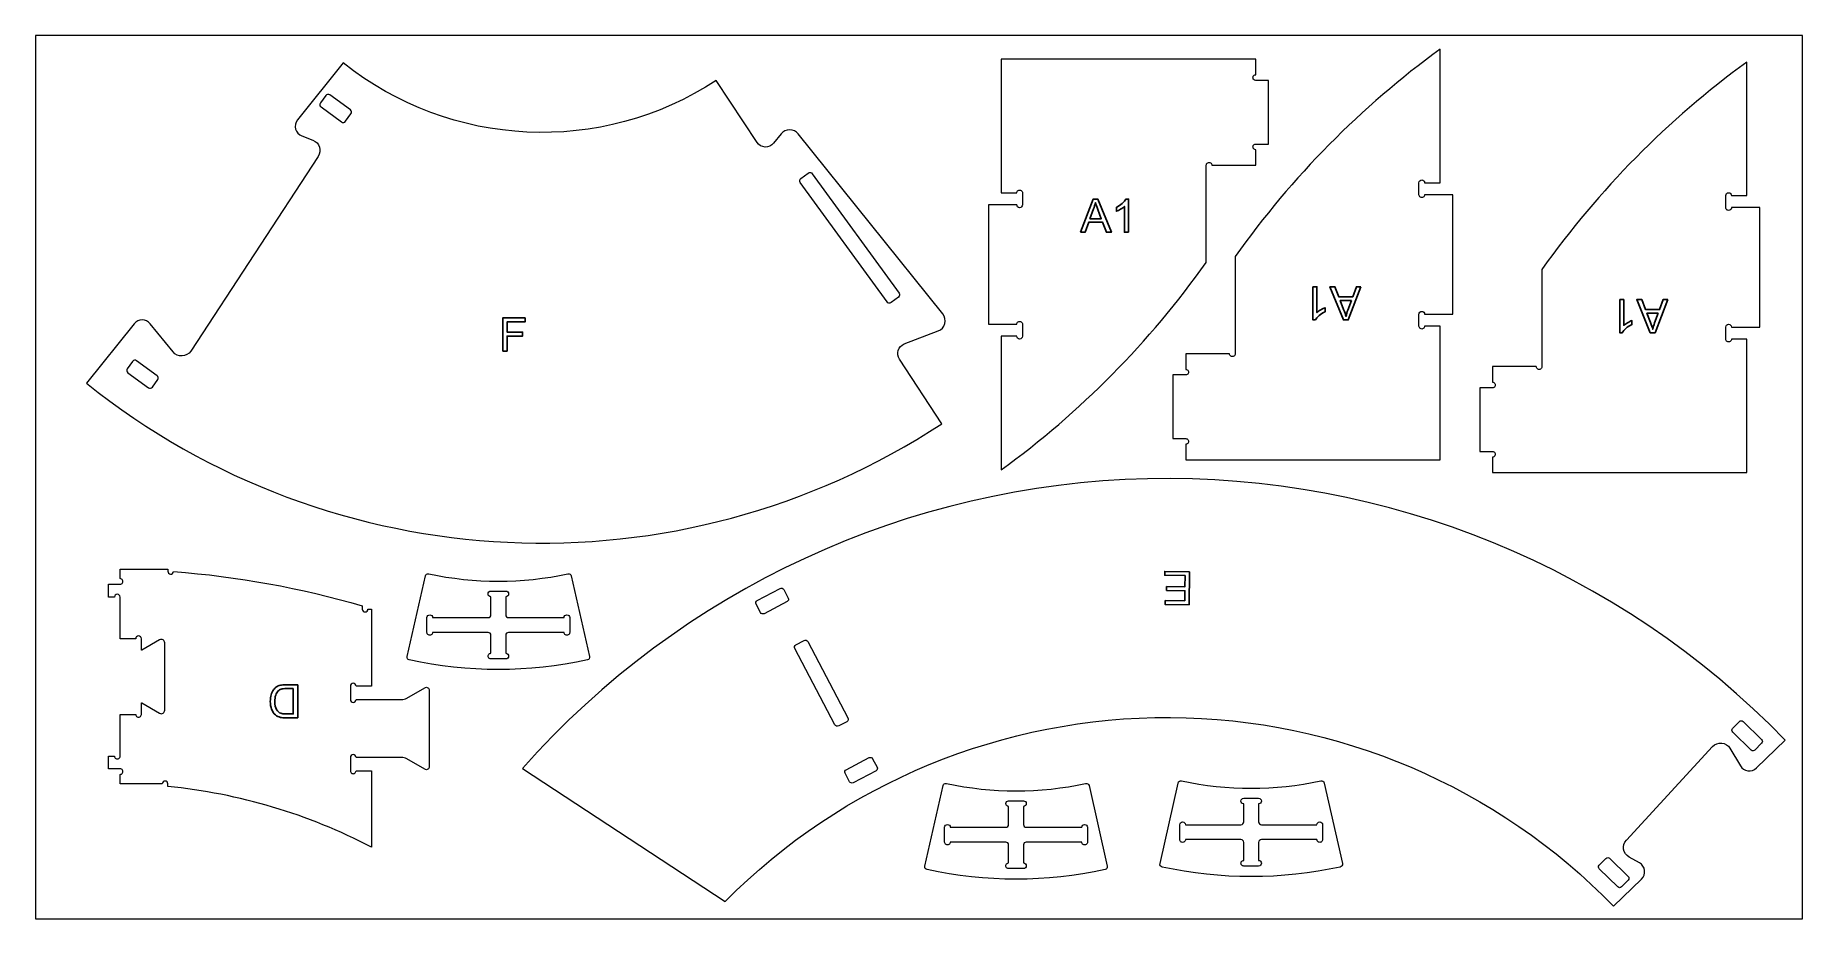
# Model space of a CAD drawing. Header units: centimetres. Extents: x -940 to -690, y -1475 to -1350.
import ezdxf

# ---------------------------------------------------------------- set-up
doc = ezdxf.new("R2010")
doc.units = ezdxf.units.CM
doc.header["$MEASUREMENT"] = 0
for name, color, linetype in [('decoupe', 7, 'Continuous'), ('lettres', 7, 'Continuous'), ('planche', 7, 'Continuous'), ('trous', 7, 'Continuous')]:
    doc.layers.add(name, color=color, linetype=linetype)

msp = doc.modelspace()

# ---------------------------------------------------------------- linework, layer by layer
at = {"layer": 'decoupe', "color": 5, "lineweight": 9}
for points, knots in [([(-777.26649, -1395.48538), (-777.26649, -1395.48538), (-771.06658, -1395.48538), (-771.06658, -1395.48538), (-771.06658, -1395.62818), (-770.99036, -1395.76029), (-770.8665, -1395.83175), (-770.74276, -1395.9032), (-770.59032, -1395.9032), (-770.46657, -1395.83175), (-770.34283, -1395.76029), (-770.26661, -1395.62818), (-770.26661, -1395.48538), (-770.26661, -1395.48538), (-770.26661, -1381.72729), (-770.26661, -1381.72729), (-762.2575, -1370.43442), (-752.46266, -1360.5213), (-741.26657, -1352.3774), (-741.26657, -1352.3774), (-741.26657, -1371.27738), (-741.26657, -1371.27738), (-741.26657, -1371.27738), (-743.46663, -1371.27738), (-743.46663, -1371.27738), (-743.46663, -1371.05638), (-743.64568, -1370.87733), (-743.86656, -1370.87733), (-744.08755, -1370.87733), (-744.2666, -1371.05638), (-744.2666, -1371.27738), (-744.2666, -1371.27738), (-744.2666, -1372.97736), (-744.2666, -1372.97736), (-744.2666, -1373.12027), (-744.19038, -1373.25226), (-744.06664, -1373.32372), (-743.9429, -1373.39518), (-743.79034, -1373.39518), (-743.6666, -1373.32372), (-743.54285, -1373.25226), (-743.46663, -1373.12027), (-743.46663, -1372.97736), (-743.46663, -1372.97736), (-739.46667, -1372.97736), (-739.46667, -1372.97736), (-739.46667, -1372.97736), (-739.46667, -1389.87734), (-739.46667, -1389.87734), (-739.46667, -1389.87734), (-743.46663, -1389.87734), (-743.46663, -1389.87734), (-743.46663, -1389.65635), (-743.64568, -1389.4773), (-743.86656, -1389.4773), (-744.08755, -1389.4773), (-744.2666, -1389.65635), (-744.2666, -1389.87734), (-744.2666, -1389.87734), (-744.2666, -1391.57732), (-744.2666, -1391.57732), (-744.2666, -1391.72024), (-744.19038, -1391.85223), (-744.06664, -1391.92369), (-743.9429, -1391.99514), (-743.79034, -1391.99514), (-743.6666, -1391.92369), (-743.54285, -1391.85223), (-743.46663, -1391.72024), (-743.46663, -1391.57732), (-743.46663, -1391.57732), (-741.26657, -1391.57732), (-741.26657, -1391.57732), (-741.26657, -1391.57732), (-741.26657, -1410.47729), (-741.26657, -1410.47729), (-741.26657, -1410.47729), (-777.26649, -1410.47729), (-777.26649, -1410.47729), (-777.26649, -1410.47729), (-777.26649, -1408.28513), (-777.26649, -1408.28513), (-777.1237, -1408.28513), (-776.99159, -1408.20891), (-776.92013, -1408.08517), (-776.84867, -1407.96131), (-776.84867, -1407.80887), (-776.92013, -1407.68513), (-776.99159, -1407.56138), (-777.1237, -1407.48516), (-777.26649, -1407.48516), (-777.26649, -1407.48516), (-779.06651, -1407.48516), (-779.06651, -1407.48516), (-779.06651, -1407.48516), (-779.06651, -1398.48518), (-779.06651, -1398.48518), (-779.06651, -1398.48518), (-777.26649, -1398.48518), (-777.26649, -1398.48518), (-777.1237, -1398.48518), (-776.99159, -1398.40896), (-776.92013, -1398.2851), (-776.84867, -1398.16136), (-776.84867, -1398.00892), (-776.92013, -1397.88518), (-776.99159, -1397.76143), (-777.1237, -1397.6851), (-777.26649, -1397.6851), (-777.26649, -1397.6851), (-777.26649, -1395.48538), (-777.26649, -1395.48538)], [0, 0, 0, 0, 0.027027027, 0.027027027, 0.027027027, 0.054054054, 0.054054054, 0.054054054, 0.081081081, 0.081081081, 0.081081081, 0.108108108, 0.108108108, 0.108108108, 0.135135135, 0.135135135, 0.135135135, 0.162162162, 0.162162162, 0.162162162, 0.189189189, 0.189189189, 0.189189189, 0.216216216, 0.216216216, 0.216216216, 0.243243243, 0.243243243, 0.243243243, 0.27027027, 0.27027027, 0.27027027, 0.297297297, 0.297297297, 0.297297297, 0.324324324, 0.324324324, 0.324324324, 0.351351351, 0.351351351, 0.351351351, 0.378378378, 0.378378378, 0.378378378, 0.405405405, 0.405405405, 0.405405405, 0.432432432, 0.432432432, 0.432432432, 0.459459459, 0.459459459, 0.459459459, 0.486486486, 0.486486486, 0.486486486, 0.513513514, 0.513513514, 0.513513514, 0.540540541, 0.540540541, 0.540540541, 0.567567568, 0.567567568, 0.567567568, 0.594594595, 0.594594595, 0.594594595, 0.621621622, 0.621621622, 0.621621622, 0.648648649, 0.648648649, 0.648648649, 0.675675676, 0.675675676, 0.675675676, 0.702702703, 0.702702703, 0.702702703, 0.72972973, 0.72972973, 0.72972973, 0.756756757, 0.756756757, 0.756756757, 0.783783784, 0.783783784, 0.783783784, 0.810810811, 0.810810811, 0.810810811, 0.837837838, 0.837837838, 0.837837838, 0.864864865, 0.864864865, 0.864864865, 0.891891892, 0.891891892, 0.891891892, 0.918918919, 0.918918919, 0.918918919, 0.945945946, 0.945945946, 0.945945946, 0.972972973, 0.972972973, 0.972972973, 1, 1, 1, 1]), ([(-843.66719, -1356.804), (-843.66719, -1356.804), (-837.90543, -1365.57555), (-837.90543, -1365.57555), (-837.65132, -1365.96235), (-837.22781, -1366.20461), (-836.76561, -1366.22761), (-836.30329, -1366.25062), (-835.85781, -1366.05159), (-835.56664, -1365.69198), (-835.56664, -1365.69198), (-834.49699, -1364.37101), (-834.49699, -1364.37101), (-834.20198, -1364.00675), (-833.75802, -1363.79552), (-833.28931, -1363.79645), (-832.8206, -1363.79738), (-832.37745, -1364.01047), (-832.08395, -1364.37589), (-832.08395, -1364.37589), (-811.63214, -1389.84003), (-811.63214, -1389.84003), (-811.32215, -1390.22601), (-811.21514, -1390.73679), (-811.34422, -1391.21479), (-811.47331, -1391.69268), (-811.82293, -1392.08018), (-812.28513, -1392.2576), (-812.28513, -1392.2576), (-817.0681, -1394.09364), (-817.0681, -1394.09364), (-817.47779, -1394.25084), (-817.79418, -1394.58524), (-817.92873, -1395.00283), (-818.06316, -1395.42053), (-818.00134, -1395.87669), (-817.76048, -1396.24339), (-817.76048, -1396.24339), (-811.76216, -1405.37501), (-811.76216, -1405.37501), (-849.07957, -1429.85921), (-897.91352, -1427.55318), (-932.7577, -1399.66159), (-932.7577, -1399.66159), (-926.00971, -1391.23873), (-926.00971, -1391.23873), (-925.73539, -1390.89632), (-925.32071, -1390.69658), (-924.88186, -1390.69542), (-924.44312, -1390.69426), (-924.02739, -1390.8919), (-923.75121, -1391.23292), (-923.75121, -1391.23292), (-920.51891, -1395.2244), (-920.51891, -1395.2244), (-920.20741, -1395.60911), (-919.73079, -1395.82197), (-919.2364, -1395.79699), (-918.7419, -1395.77212), (-918.2891, -1395.51244), (-918.0178, -1395.09834), (-918.0178, -1395.09834), (-899.97694, -1367.56043), (-899.97694, -1367.56043), (-899.72004, -1367.16829), (-899.65439, -1366.6811), (-899.79835, -1366.23493), (-899.94231, -1365.78888), (-900.28043, -1365.43194), (-900.718, -1365.26393), (-900.718, -1365.26393), (-902.29273, -1364.65951), (-902.29273, -1364.65951), (-902.72484, -1364.49359), (-903.0518, -1364.13143), (-903.17275, -1363.68467), (-903.29371, -1363.23804), (-903.19413, -1362.76038), (-902.9047, -1362.39915), (-902.9047, -1362.39915), (-896.4286, -1354.31567), (-896.4286, -1354.31567), (-881.22801, -1366.46197), (-859.94347, -1367.46585), (-843.66719, -1356.804)], [0, 0, 0, 0, 0.035714286, 0.035714286, 0.035714286, 0.071428571, 0.071428571, 0.071428571, 0.107142857, 0.107142857, 0.107142857, 0.142857143, 0.142857143, 0.142857143, 0.178571429, 0.178571429, 0.178571429, 0.214285714, 0.214285714, 0.214285714, 0.25, 0.25, 0.25, 0.285714286, 0.285714286, 0.285714286, 0.321428571, 0.321428571, 0.321428571, 0.357142857, 0.357142857, 0.357142857, 0.392857143, 0.392857143, 0.392857143, 0.428571429, 0.428571429, 0.428571429, 0.464285714, 0.464285714, 0.464285714, 0.5, 0.5, 0.5, 0.535714286, 0.535714286, 0.535714286, 0.571428571, 0.571428571, 0.571428571, 0.607142857, 0.607142857, 0.607142857, 0.642857143, 0.642857143, 0.642857143, 0.678571429, 0.678571429, 0.678571429, 0.714285714, 0.714285714, 0.714285714, 0.75, 0.75, 0.75, 0.785714286, 0.785714286, 0.785714286, 0.821428571, 0.821428571, 0.821428571, 0.857142857, 0.857142857, 0.857142857, 0.892857143, 0.892857143, 0.892857143, 0.928571429, 0.928571429, 0.928571429, 0.964285714, 0.964285714, 0.964285714, 1, 1, 1, 1]), ([(-767.35759, -1368.79972), (-767.35759, -1368.79972), (-773.5575, -1368.79972), (-773.5575, -1368.79972), (-773.5575, -1368.65692), (-773.63372, -1368.52481), (-773.75758, -1368.45335), (-773.88132, -1368.3819), (-774.03376, -1368.3819), (-774.15751, -1368.45335), (-774.28125, -1368.52481), (-774.35747, -1368.65692), (-774.35747, -1368.79972), (-774.35747, -1368.79972), (-774.35747, -1382.55781), (-774.35747, -1382.55781), (-782.36658, -1393.85068), (-792.16142, -1403.7638), (-803.35751, -1411.9077), (-803.35751, -1411.9077), (-803.35751, -1393.00772), (-803.35751, -1393.00772), (-803.35751, -1393.00772), (-801.15745, -1393.00772), (-801.15745, -1393.00772), (-801.15745, -1393.22872), (-800.9784, -1393.40777), (-800.75752, -1393.40777), (-800.53653, -1393.40777), (-800.35748, -1393.22872), (-800.35748, -1393.00772), (-800.35748, -1393.00772), (-800.35748, -1391.30774), (-800.35748, -1391.30774), (-800.35748, -1391.16483), (-800.4337, -1391.03284), (-800.55744, -1390.96138), (-800.68118, -1390.88992), (-800.83374, -1390.88992), (-800.95748, -1390.96138), (-801.08123, -1391.03284), (-801.15745, -1391.16483), (-801.15745, -1391.30774), (-801.15745, -1391.30774), (-805.15741, -1391.30774), (-805.15741, -1391.30774), (-805.15741, -1391.30774), (-805.15741, -1374.40776), (-805.15741, -1374.40776), (-805.15741, -1374.40776), (-801.15745, -1374.40776), (-801.15745, -1374.40776), (-801.15745, -1374.62875), (-800.9784, -1374.8078), (-800.75752, -1374.8078), (-800.53653, -1374.8078), (-800.35748, -1374.62875), (-800.35748, -1374.40776), (-800.35748, -1374.40776), (-800.35748, -1372.70778), (-800.35748, -1372.70778), (-800.35748, -1372.56486), (-800.4337, -1372.43287), (-800.55744, -1372.36141), (-800.68118, -1372.28996), (-800.83374, -1372.28996), (-800.95748, -1372.36141), (-801.08123, -1372.43287), (-801.15745, -1372.56486), (-801.15745, -1372.70778), (-801.15745, -1372.70778), (-803.35751, -1372.70778), (-803.35751, -1372.70778), (-803.35751, -1372.70778), (-803.35751, -1353.80781), (-803.35751, -1353.80781), (-803.35751, -1353.80781), (-767.35759, -1353.80781), (-767.35759, -1353.80781), (-767.35759, -1353.80781), (-767.35759, -1355.99997), (-767.35759, -1355.99997), (-767.50038, -1355.99997), (-767.63249, -1356.07619), (-767.70395, -1356.19993), (-767.77541, -1356.32379), (-767.77541, -1356.47623), (-767.70395, -1356.59997), (-767.63249, -1356.72372), (-767.50038, -1356.79994), (-767.35759, -1356.79994), (-767.35759, -1356.79994), (-765.55757, -1356.79994), (-765.55757, -1356.79994), (-765.55757, -1356.79994), (-765.55757, -1365.79992), (-765.55757, -1365.79992), (-765.55757, -1365.79992), (-767.35759, -1365.79992), (-767.35759, -1365.79992), (-767.50038, -1365.79992), (-767.63249, -1365.87614), (-767.70395, -1366), (-767.77541, -1366.12374), (-767.77541, -1366.27618), (-767.70395, -1366.39992), (-767.63249, -1366.52367), (-767.50038, -1366.6), (-767.35759, -1366.6), (-767.35759, -1366.6), (-767.35759, -1368.79972), (-767.35759, -1368.79972)], [0, 0, 0, 0, 0.027027027, 0.027027027, 0.027027027, 0.054054054, 0.054054054, 0.054054054, 0.081081081, 0.081081081, 0.081081081, 0.108108108, 0.108108108, 0.108108108, 0.135135135, 0.135135135, 0.135135135, 0.162162162, 0.162162162, 0.162162162, 0.189189189, 0.189189189, 0.189189189, 0.216216216, 0.216216216, 0.216216216, 0.243243243, 0.243243243, 0.243243243, 0.27027027, 0.27027027, 0.27027027, 0.297297297, 0.297297297, 0.297297297, 0.324324324, 0.324324324, 0.324324324, 0.351351351, 0.351351351, 0.351351351, 0.378378378, 0.378378378, 0.378378378, 0.405405405, 0.405405405, 0.405405405, 0.432432432, 0.432432432, 0.432432432, 0.459459459, 0.459459459, 0.459459459, 0.486486486, 0.486486486, 0.486486486, 0.513513514, 0.513513514, 0.513513514, 0.540540541, 0.540540541, 0.540540541, 0.567567568, 0.567567568, 0.567567568, 0.594594595, 0.594594595, 0.594594595, 0.621621622, 0.621621622, 0.621621622, 0.648648649, 0.648648649, 0.648648649, 0.675675676, 0.675675676, 0.675675676, 0.702702703, 0.702702703, 0.702702703, 0.72972973, 0.72972973, 0.72972973, 0.756756757, 0.756756757, 0.756756757, 0.783783784, 0.783783784, 0.783783784, 0.810810811, 0.810810811, 0.810810811, 0.837837838, 0.837837838, 0.837837838, 0.864864865, 0.864864865, 0.864864865, 0.891891892, 0.891891892, 0.891891892, 0.918918919, 0.918918919, 0.918918919, 0.945945946, 0.945945946, 0.945945946, 0.972972973, 0.972972973, 0.972972973, 1, 1, 1, 1]), ([(-733.86558, -1397.304), (-733.86558, -1397.304), (-727.66567, -1397.304), (-727.66567, -1397.304), (-727.66567, -1397.4468), (-727.58945, -1397.57891), (-727.46559, -1397.65037), (-727.34185, -1397.72182), (-727.18941, -1397.72182), (-727.06566, -1397.65037), (-726.94192, -1397.57891), (-726.8657, -1397.4468), (-726.8657, -1397.304), (-726.8657, -1397.304), (-726.8657, -1383.54591), (-726.8657, -1383.54591), (-718.85659, -1372.25304), (-709.06175, -1362.33992), (-697.86566, -1354.19602), (-697.86566, -1354.19602), (-697.86566, -1373.096), (-697.86566, -1373.096), (-697.86566, -1373.096), (-700.06572, -1373.096), (-700.06572, -1373.096), (-700.06572, -1372.875), (-700.24477, -1372.69595), (-700.46565, -1372.69595), (-700.68664, -1372.69595), (-700.86569, -1372.875), (-700.86569, -1373.096), (-700.86569, -1373.096), (-700.86569, -1374.79598), (-700.86569, -1374.79598), (-700.86569, -1374.93889), (-700.78947, -1375.07088), (-700.66573, -1375.14234), (-700.54199, -1375.2138), (-700.38943, -1375.2138), (-700.26569, -1375.14234), (-700.14194, -1375.07088), (-700.06572, -1374.93889), (-700.06572, -1374.79598), (-700.06572, -1374.79598), (-696.06576, -1374.79598), (-696.06576, -1374.79598), (-696.06576, -1374.79598), (-696.06576, -1391.69596), (-696.06576, -1391.69596), (-696.06576, -1391.69596), (-700.06572, -1391.69596), (-700.06572, -1391.69596), (-700.06572, -1391.47497), (-700.24477, -1391.29592), (-700.46565, -1391.29592), (-700.68664, -1391.29592), (-700.86569, -1391.47497), (-700.86569, -1391.69596), (-700.86569, -1391.69596), (-700.86569, -1393.39594), (-700.86569, -1393.39594), (-700.86569, -1393.53886), (-700.78947, -1393.67085), (-700.66573, -1393.74231), (-700.54199, -1393.81376), (-700.38943, -1393.81376), (-700.26569, -1393.74231), (-700.14194, -1393.67085), (-700.06572, -1393.53886), (-700.06572, -1393.39594), (-700.06572, -1393.39594), (-697.86566, -1393.39594), (-697.86566, -1393.39594), (-697.86566, -1393.39594), (-697.86566, -1412.29591), (-697.86566, -1412.29591), (-697.86566, -1412.29591), (-733.86558, -1412.29591), (-733.86558, -1412.29591), (-733.86558, -1412.29591), (-733.86558, -1410.10375), (-733.86558, -1410.10375), (-733.72279, -1410.10375), (-733.59068, -1410.02753), (-733.51922, -1409.90379), (-733.44776, -1409.77993), (-733.44776, -1409.62749), (-733.51922, -1409.50375), (-733.59068, -1409.38), (-733.72279, -1409.30378), (-733.86558, -1409.30378), (-733.86558, -1409.30378), (-735.6656, -1409.30378), (-735.6656, -1409.30378), (-735.6656, -1409.30378), (-735.6656, -1400.3038), (-735.6656, -1400.3038), (-735.6656, -1400.3038), (-733.86558, -1400.3038), (-733.86558, -1400.3038), (-733.72279, -1400.3038), (-733.59068, -1400.22758), (-733.51922, -1400.10372), (-733.44776, -1399.97998), (-733.44776, -1399.82754), (-733.51922, -1399.7038), (-733.59068, -1399.58005), (-733.72279, -1399.50372), (-733.86558, -1399.50372), (-733.86558, -1399.50372), (-733.86558, -1397.304), (-733.86558, -1397.304)], [0, 0, 0, 0, 0.027027027, 0.027027027, 0.027027027, 0.054054054, 0.054054054, 0.054054054, 0.081081081, 0.081081081, 0.081081081, 0.108108108, 0.108108108, 0.108108108, 0.135135135, 0.135135135, 0.135135135, 0.162162162, 0.162162162, 0.162162162, 0.189189189, 0.189189189, 0.189189189, 0.216216216, 0.216216216, 0.216216216, 0.243243243, 0.243243243, 0.243243243, 0.27027027, 0.27027027, 0.27027027, 0.297297297, 0.297297297, 0.297297297, 0.324324324, 0.324324324, 0.324324324, 0.351351351, 0.351351351, 0.351351351, 0.378378378, 0.378378378, 0.378378378, 0.405405405, 0.405405405, 0.405405405, 0.432432432, 0.432432432, 0.432432432, 0.459459459, 0.459459459, 0.459459459, 0.486486486, 0.486486486, 0.486486486, 0.513513514, 0.513513514, 0.513513514, 0.540540541, 0.540540541, 0.540540541, 0.567567568, 0.567567568, 0.567567568, 0.594594595, 0.594594595, 0.594594595, 0.621621622, 0.621621622, 0.621621622, 0.648648649, 0.648648649, 0.648648649, 0.675675676, 0.675675676, 0.675675676, 0.702702703, 0.702702703, 0.702702703, 0.72972973, 0.72972973, 0.72972973, 0.756756757, 0.756756757, 0.756756757, 0.783783784, 0.783783784, 0.783783784, 0.810810811, 0.810810811, 0.810810811, 0.837837838, 0.837837838, 0.837837838, 0.864864865, 0.864864865, 0.864864865, 0.891891892, 0.891891892, 0.891891892, 0.918918919, 0.918918919, 0.918918919, 0.945945946, 0.945945946, 0.945945946, 0.972972973, 0.972972973, 0.972972973, 1, 1, 1, 1]), ([(-842.41507, -1472.96849), (-842.41507, -1472.96849), (-871.0946, -1454.15676), (-871.0946, -1454.15676), (-848.59989, -1428.78759), (-816.55278, -1413.93736), (-782.65566, -1413.17503), (-748.75843, -1412.4127), (-716.07613, -1425.80718), (-692.46367, -1450.13946), (-692.46367, -1450.13946), (-696.543, -1454.09481), (-696.543, -1454.09481), (-696.86146, -1454.40362), (-697.3038, -1454.54965), (-697.7435, -1454.4912), (-698.18319, -1454.43275), (-698.57193, -1454.17613), (-698.79871, -1453.79491), (-698.79871, -1453.79491), (-700.27402, -1451.3139), (-700.27402, -1451.3139), (-700.52439, -1450.89294), (-700.9588, -1450.61503), (-701.44594, -1450.56433), (-701.93297, -1450.51375), (-702.41537, -1450.69616), (-702.74689, -1451.0566), (-702.74689, -1451.0566), (-714.93108, -1464.2995), (-714.93108, -1464.2995), (-715.25209, -1464.64838), (-715.3958, -1465.1249), (-715.32113, -1465.59299), (-715.24647, -1466.06119), (-714.96163, -1466.46945), (-714.54812, -1466.70111), (-714.54812, -1466.70111), (-713.07452, -1467.52673), (-713.07452, -1467.52673), (-712.67502, -1467.75065), (-712.40466, -1468.15011), (-712.34549, -1468.60429), (-712.28632, -1469.05846), (-712.44513, -1469.51386), (-712.77399, -1469.83272), (-712.77399, -1469.83272), (-716.7296, -1473.66816), (-716.7296, -1473.66816), (-733.19664, -1456.71064), (-755.78864, -1447.08385), (-779.42556, -1446.95226), (-803.06247, -1446.82068), (-825.76026, -1456.19535), (-842.41507, -1472.96849)], [0, 0, 0, 0, 0.055555556, 0.055555556, 0.055555556, 0.111111111, 0.111111111, 0.111111111, 0.166666667, 0.166666667, 0.166666667, 0.222222222, 0.222222222, 0.222222222, 0.277777778, 0.277777778, 0.277777778, 0.333333333, 0.333333333, 0.333333333, 0.388888889, 0.388888889, 0.388888889, 0.444444444, 0.444444444, 0.444444444, 0.5, 0.5, 0.5, 0.555555556, 0.555555556, 0.555555556, 0.611111111, 0.611111111, 0.611111111, 0.666666667, 0.666666667, 0.666666667, 0.722222222, 0.722222222, 0.722222222, 0.777777778, 0.777777778, 0.777777778, 0.833333333, 0.833333333, 0.833333333, 0.888888889, 0.888888889, 0.888888889, 0.944444444, 0.944444444, 0.944444444, 1, 1, 1, 1]), ([(-922.04668, -1456.33916), (-922.04668, -1456.11828), (-921.86763, -1455.93912), (-921.64664, -1455.93912), (-921.42576, -1455.93912), (-921.24671, -1456.11828), (-921.24671, -1456.33916), (-921.24671, -1456.33916), (-921.24671, -1456.71689), (-921.24671, -1456.71689), (-911.17987, -1457.70997), (-901.39781, -1460.62856), (-892.43269, -1465.31369), (-892.43269, -1465.31369), (-892.43269, -1454.51125), (-892.43269, -1454.51125), (-892.43269, -1454.51125), (-894.63263, -1454.51125), (-894.63263, -1454.51125), (-894.63263, -1454.65417), (-894.70885, -1454.78616), (-894.8326, -1454.85762), (-894.95634, -1454.92907), (-895.1089, -1454.92907), (-895.23264, -1454.85762), (-895.35638, -1454.78616), (-895.4326, -1454.65417), (-895.4326, -1454.51125), (-895.4326, -1454.51125), (-895.4326, -1452.6112), (-895.4326, -1452.6112), (-895.4326, -1452.39032), (-895.25355, -1452.21127), (-895.03268, -1452.21127), (-894.81168, -1452.21127), (-894.63263, -1452.39032), (-894.63263, -1452.6112), (-894.63263, -1452.6112), (-892.28269, -1452.6112), (-892.28269, -1452.6112), (-892.28269, -1452.6112), (-888.18454, -1452.6112), (-888.18454, -1452.6112), (-887.92125, -1452.6112), (-887.66261, -1452.68056), (-887.43453, -1452.8122), (-887.43453, -1452.8122), (-884.88264, -1454.2855), (-884.88264, -1454.2855), (-884.7589, -1454.35695), (-884.60646, -1454.35695), (-884.4826, -1454.2855), (-884.35886, -1454.21404), (-884.28264, -1454.08205), (-884.28264, -1453.93913), (-884.28264, -1453.93913), (-884.28264, -1443.08336), (-884.28264, -1443.08336), (-884.28264, -1442.94045), (-884.35886, -1442.80834), (-884.4826, -1442.73688), (-884.60646, -1442.66543), (-884.7589, -1442.66543), (-884.88264, -1442.73688), (-884.88264, -1442.73688), (-887.43453, -1444.21029), (-887.43453, -1444.21029), (-887.66261, -1444.34193), (-887.92125, -1444.41118), (-888.18454, -1444.41118), (-888.18454, -1444.41118), (-892.28269, -1444.41118), (-892.28269, -1444.41118), (-892.28269, -1444.41118), (-894.63263, -1444.41118), (-894.63263, -1444.41118), (-894.63263, -1444.63218), (-894.81168, -1444.81123), (-895.03268, -1444.81123), (-895.25355, -1444.81123), (-895.4326, -1444.63218), (-895.4326, -1444.41118), (-895.4326, -1444.41118), (-895.4326, -1442.51124), (-895.4326, -1442.51124), (-895.4326, -1442.29036), (-895.25355, -1442.1112), (-895.03268, -1442.1112), (-894.81168, -1442.1112), (-894.63263, -1442.29036), (-894.63263, -1442.51124), (-894.63263, -1442.51124), (-892.43269, -1442.51124), (-892.43269, -1442.51124), (-892.43269, -1442.51124), (-892.43269, -1431.61132), (-892.43269, -1431.61132), (-892.43269, -1431.61132), (-892.94671, -1431.61132), (-892.94671, -1431.61132), (-892.94671, -1431.8322), (-893.12588, -1432.01124), (-893.34676, -1432.01124), (-893.56763, -1432.01124), (-893.74668, -1431.8322), (-893.74668, -1431.61132), (-893.74668, -1431.61132), (-893.74668, -1431.15109), (-893.74668, -1431.15109), (-902.45317, -1428.60501), (-911.40295, -1426.98032), (-920.44871, -1426.30398), (-920.46486, -1426.52404), (-920.65611, -1426.6895), (-920.87629, -1426.67381), (-921.09636, -1426.65801), (-921.26216, -1426.46688), (-921.24671, -1426.24681), (-921.24671, -1426.24681), (-921.24671, -1425.97191), (-921.24671, -1425.97191), (-921.24671, -1425.97191), (-927.99666, -1425.97191), (-927.99666, -1425.97191), (-927.99666, -1425.97191), (-927.99666, -1427.30542), (-927.99666, -1427.30542), (-927.85375, -1427.30542), (-927.72176, -1427.38164), (-927.6503, -1427.5055), (-927.57884, -1427.62925), (-927.57884, -1427.78169), (-927.6503, -1427.90543), (-927.72176, -1428.02917), (-927.85375, -1428.10551), (-927.99666, -1428.10551), (-927.99666, -1428.10551), (-929.64668, -1428.10551), (-929.64668, -1428.10551), (-929.64668, -1428.10551), (-929.64668, -1429.90541), (-929.64668, -1429.90541), (-929.64668, -1429.90541), (-928.79663, -1429.90541), (-928.79663, -1429.90541), (-928.79663, -1429.68453), (-928.61759, -1429.50549), (-928.39671, -1429.50549), (-928.17571, -1429.50549), (-927.99666, -1429.68453), (-927.99666, -1429.90541), (-927.99666, -1429.90541), (-927.99666, -1435.80555), (-927.99666, -1435.80555), (-927.99666, -1435.80555), (-925.79672, -1435.80555), (-925.79672, -1435.80555), (-925.79672, -1435.58468), (-925.61755, -1435.40563), (-925.39668, -1435.40563), (-925.1758, -1435.40563), (-924.99663, -1435.58468), (-924.99663, -1435.80555), (-924.99663, -1435.80555), (-924.99663, -1437.44453), (-924.99663, -1437.44453), (-924.99663, -1437.44453), (-924.97246, -1437.43152), (-924.97246, -1437.43152), (-924.97246, -1437.43152), (-924.94865, -1437.41804), (-924.94865, -1437.41804), (-924.94865, -1437.41804), (-922.43255, -1435.96543), (-922.43255, -1435.96543), (-922.2779, -1435.87608), (-922.08723, -1435.87608), (-921.93258, -1435.96543), (-921.77793, -1436.05467), (-921.68254, -1436.21977), (-921.68254, -1436.39836), (-921.68254, -1436.39836), (-921.68254, -1445.91271), (-921.68254, -1445.91271), (-921.68254, -1446.09141), (-921.77793, -1446.2564), (-921.93258, -1446.34575), (-922.08723, -1446.4351), (-922.2779, -1446.4351), (-922.43255, -1446.34575), (-922.43255, -1446.34575), (-924.94865, -1444.89314), (-924.94865, -1444.89314), (-924.94865, -1444.89314), (-924.97246, -1444.87966), (-924.97246, -1444.87966), (-924.97246, -1444.87966), (-924.99663, -1444.86665), (-924.99663, -1444.86665), (-924.99663, -1444.86665), (-924.99663, -1446.50551), (-924.99663, -1446.50551), (-924.99663, -1446.64843), (-925.07297, -1446.78054), (-925.19671, -1446.85199), (-925.32045, -1446.92345), (-925.4729, -1446.92345), (-925.59664, -1446.85199), (-925.72038, -1446.78054), (-925.79672, -1446.64843), (-925.79672, -1446.50551), (-925.79672, -1446.50551), (-927.99666, -1446.50551), (-927.99666, -1446.50551), (-927.99666, -1446.50551), (-927.99666, -1452.40565), (-927.99666, -1452.40565), (-927.99666, -1452.54857), (-928.07289, -1452.68068), (-928.19663, -1452.75213), (-928.32049, -1452.82359), (-928.47293, -1452.82359), (-928.59667, -1452.75213), (-928.72041, -1452.68068), (-928.79663, -1452.54857), (-928.79663, -1452.40565), (-928.79663, -1452.40565), (-929.64668, -1452.40565), (-929.64668, -1452.40565), (-929.64668, -1452.40565), (-929.64668, -1454.20567), (-929.64668, -1454.20567), (-929.64668, -1454.20567), (-927.99666, -1454.20567), (-927.99666, -1454.20567), (-927.85375, -1454.20567), (-927.72176, -1454.28189), (-927.6503, -1454.40564), (-927.57884, -1454.52938), (-927.57884, -1454.68194), (-927.6503, -1454.80568), (-927.72176, -1454.92942), (-927.85375, -1455.00564), (-927.99666, -1455.00564), (-927.99666, -1455.00564), (-927.99666, -1456.33916), (-927.99666, -1456.33916), (-927.99666, -1456.33916), (-922.04668, -1456.33916), (-922.04668, -1456.33916)], [0, 0, 0, 0, 0.012048193, 0.012048193, 0.012048193, 0.024096386, 0.024096386, 0.024096386, 0.036144578, 0.036144578, 0.036144578, 0.048192771, 0.048192771, 0.048192771, 0.060240964, 0.060240964, 0.060240964, 0.072289157, 0.072289157, 0.072289157, 0.084337349, 0.084337349, 0.084337349, 0.096385542, 0.096385542, 0.096385542, 0.108433735, 0.108433735, 0.108433735, 0.120481928, 0.120481928, 0.120481928, 0.13253012, 0.13253012, 0.13253012, 0.144578313, 0.144578313, 0.144578313, 0.156626506, 0.156626506, 0.156626506, 0.168674699, 0.168674699, 0.168674699, 0.180722892, 0.180722892, 0.180722892, 0.192771084, 0.192771084, 0.192771084, 0.204819277, 0.204819277, 0.204819277, 0.21686747, 0.21686747, 0.21686747, 0.228915663, 0.228915663, 0.228915663, 0.240963855, 0.240963855, 0.240963855, 0.253012048, 0.253012048, 0.253012048, 0.265060241, 0.265060241, 0.265060241, 0.277108434, 0.277108434, 0.277108434, 0.289156627, 0.289156627, 0.289156627, 0.301204819, 0.301204819, 0.301204819, 0.313253012, 0.313253012, 0.313253012, 0.325301205, 0.325301205, 0.325301205, 0.337349398, 0.337349398, 0.337349398, 0.34939759, 0.34939759, 0.34939759, 0.361445783, 0.361445783, 0.361445783, 0.373493976, 0.373493976, 0.373493976, 0.385542169, 0.385542169, 0.385542169, 0.397590361, 0.397590361, 0.397590361, 0.409638554, 0.409638554, 0.409638554, 0.421686747, 0.421686747, 0.421686747, 0.43373494, 0.43373494, 0.43373494, 0.445783133, 0.445783133, 0.445783133, 0.457831325, 0.457831325, 0.457831325, 0.469879518, 0.469879518, 0.469879518, 0.481927711, 0.481927711, 0.481927711, 0.493975904, 0.493975904, 0.493975904, 0.506024096, 0.506024096, 0.506024096, 0.518072289, 0.518072289, 0.518072289, 0.530120482, 0.530120482, 0.530120482, 0.542168675, 0.542168675, 0.542168675, 0.554216867, 0.554216867, 0.554216867, 0.56626506, 0.56626506, 0.56626506, 0.578313253, 0.578313253, 0.578313253, 0.590361446, 0.590361446, 0.590361446, 0.602409639, 0.602409639, 0.602409639, 0.614457831, 0.614457831, 0.614457831, 0.626506024, 0.626506024, 0.626506024, 0.638554217, 0.638554217, 0.638554217, 0.65060241, 0.65060241, 0.65060241, 0.662650602, 0.662650602, 0.662650602, 0.674698795, 0.674698795, 0.674698795, 0.686746988, 0.686746988, 0.686746988, 0.698795181, 0.698795181, 0.698795181, 0.710843373, 0.710843373, 0.710843373, 0.722891566, 0.722891566, 0.722891566, 0.734939759, 0.734939759, 0.734939759, 0.746987952, 0.746987952, 0.746987952, 0.759036145, 0.759036145, 0.759036145, 0.771084337, 0.771084337, 0.771084337, 0.78313253, 0.78313253, 0.78313253, 0.795180723, 0.795180723, 0.795180723, 0.807228916, 0.807228916, 0.807228916, 0.819277108, 0.819277108, 0.819277108, 0.831325301, 0.831325301, 0.831325301, 0.843373494, 0.843373494, 0.843373494, 0.855421687, 0.855421687, 0.855421687, 0.86746988, 0.86746988, 0.86746988, 0.879518072, 0.879518072, 0.879518072, 0.891566265, 0.891566265, 0.891566265, 0.903614458, 0.903614458, 0.903614458, 0.915662651, 0.915662651, 0.915662651, 0.927710843, 0.927710843, 0.927710843, 0.939759036, 0.939759036, 0.939759036, 0.951807229, 0.951807229, 0.951807229, 0.963855422, 0.963855422, 0.963855422, 0.975903614, 0.975903614, 0.975903614, 0.987951807, 0.987951807, 0.987951807, 1, 1, 1, 1]), ([(-861.9045, -1438.8068), (-861.80028, -1438.78415), (-861.70954, -1438.72082), (-861.65214, -1438.63089), (-861.59486, -1438.54096), (-861.57592, -1438.43197), (-861.59939, -1438.32787), (-861.59939, -1438.32787), (-864.17463, -1426.9145), (-864.17463, -1426.9145), (-864.22296, -1426.70036), (-864.43501, -1426.56511), (-864.64961, -1426.61171), (-871.13942, -1428.01796), (-877.85522, -1428.01796), (-884.34502, -1426.61171), (-884.55963, -1426.56511), (-884.77167, -1426.70036), (-884.82001, -1426.9145), (-884.82001, -1426.9145), (-887.39537, -1438.32787), (-887.39537, -1438.32787), (-887.41884, -1438.43197), (-887.39978, -1438.54096), (-887.3425, -1438.63089), (-887.28522, -1438.72082), (-887.19436, -1438.78415), (-887.09013, -1438.8068), (-878.79206, -1440.6124), (-870.20258, -1440.6124), (-861.9045, -1438.8068)], [0, 0, 0, 0, 0.1, 0.1, 0.1, 0.2, 0.2, 0.2, 0.3, 0.3, 0.3, 0.4, 0.4, 0.4, 0.5, 0.5, 0.5, 0.6, 0.6, 0.6, 0.7, 0.7, 0.7, 0.8, 0.8, 0.8, 0.9, 0.9, 0.9, 1, 1, 1, 1]), ([(-788.67042, -1468.47935), (-788.5662, -1468.4567), (-788.47546, -1468.39337), (-788.41806, -1468.30344), (-788.36078, -1468.21351), (-788.34184, -1468.10452), (-788.36531, -1468.00042), (-788.36531, -1468.00042), (-790.94055, -1456.58705), (-790.94055, -1456.58705), (-790.98888, -1456.37291), (-791.20093, -1456.23766), (-791.41553, -1456.28426), (-797.90534, -1457.69051), (-804.62114, -1457.69051), (-811.11094, -1456.28426), (-811.32555, -1456.23766), (-811.53759, -1456.37291), (-811.58593, -1456.58705), (-811.58593, -1456.58705), (-814.16129, -1468.00042), (-814.16129, -1468.00042), (-814.18476, -1468.10452), (-814.1657, -1468.21351), (-814.10842, -1468.30344), (-814.05114, -1468.39337), (-813.96028, -1468.4567), (-813.85605, -1468.47935), (-805.55798, -1470.28495), (-796.9685, -1470.28495), (-788.67042, -1468.47935)], [0, 0, 0, 0, 0.1, 0.1, 0.1, 0.2, 0.2, 0.2, 0.3, 0.3, 0.3, 0.4, 0.4, 0.4, 0.5, 0.5, 0.5, 0.6, 0.6, 0.6, 0.7, 0.7, 0.7, 0.8, 0.8, 0.8, 0.9, 0.9, 0.9, 1, 1, 1, 1]), ([(-755.40943, -1468.11548), (-755.30521, -1468.09283), (-755.21447, -1468.0295), (-755.15707, -1467.93957), (-755.09979, -1467.84964), (-755.08085, -1467.74065), (-755.10432, -1467.63655), (-755.10432, -1467.63655), (-757.67956, -1456.22318), (-757.67956, -1456.22318), (-757.72789, -1456.00904), (-757.93994, -1455.87379), (-758.15454, -1455.92039), (-764.64435, -1457.32664), (-771.36015, -1457.32664), (-777.84995, -1455.92039), (-778.06456, -1455.87379), (-778.2766, -1456.00904), (-778.32494, -1456.22318), (-778.32494, -1456.22318), (-780.9003, -1467.63655), (-780.9003, -1467.63655), (-780.92377, -1467.74065), (-780.90471, -1467.84964), (-780.84743, -1467.93957), (-780.79015, -1468.0295), (-780.69929, -1468.09283), (-780.59506, -1468.11548), (-772.29699, -1469.92108), (-763.70751, -1469.92108), (-755.40943, -1468.11548)], [0, 0, 0, 0, 0.1, 0.1, 0.1, 0.2, 0.2, 0.2, 0.3, 0.3, 0.3, 0.4, 0.4, 0.4, 0.5, 0.5, 0.5, 0.6, 0.6, 0.6, 0.7, 0.7, 0.7, 0.8, 0.8, 0.8, 0.9, 0.9, 0.9, 1, 1, 1, 1])]:
    msp.add_open_spline(points, degree=3, knots=knots, dxfattribs=at)
at = {"layer": 'lettres', "color": 230}
for points, knots in [([(-792.15525, -1378.28835), (-792.15525, -1378.28835), (-790.3586, -1373.60484), (-790.3586, -1373.60484), (-790.3586, -1373.60484), (-789.67722, -1373.60484), (-789.67722, -1373.60484), (-789.67722, -1373.60484), (-787.77046, -1378.28835), (-787.77046, -1378.28835), (-787.77046, -1378.28835), (-788.47582, -1378.28835), (-788.47582, -1378.28835), (-788.47582, -1378.28835), (-789.01765, -1376.86891), (-789.01765, -1376.86891), (-789.01765, -1376.86891), (-790.98983, -1376.86891), (-790.98983, -1376.86891), (-790.98983, -1376.86891), (-791.49786, -1378.28835), (-791.49786, -1378.28835), (-791.49786, -1378.28835), (-792.15525, -1378.28835), (-792.15525, -1378.28835)], [0, 0, 0, 0, 0.125, 0.125, 0.125, 0.25, 0.25, 0.25, 0.375, 0.375, 0.375, 0.5, 0.5, 0.5, 0.625, 0.625, 0.625, 0.75, 0.75, 0.75, 0.875, 0.875, 0.875, 1, 1, 1, 1]), ([(-790.80776, -1376.36523), (-790.80776, -1376.36523), (-789.21171, -1376.36523), (-789.21171, -1376.36523), (-789.21171, -1376.36523), (-789.70012, -1375.0668), (-789.70012, -1375.0668), (-789.84729, -1374.67215), (-789.9585, -1374.34618), (-790.0359, -1374.08889), (-790.10022, -1374.39415), (-790.18635, -1374.69396), (-790.29428, -1374.99049), (-790.29428, -1374.99049), (-790.80776, -1376.36523), (-790.80776, -1376.36523)], [0, 0, 0, 0, 0.2, 0.2, 0.2, 0.4, 0.4, 0.4, 0.6, 0.6, 0.6, 0.8, 0.8, 0.8, 1, 1, 1, 1]), ([(-785.34912, -1378.28835), (-785.34912, -1378.28835), (-785.92475, -1378.28835), (-785.92475, -1378.28835), (-785.92475, -1378.28835), (-785.92475, -1374.62309), (-785.92475, -1374.62309), (-786.0632, -1374.7561), (-786.24527, -1374.88801), (-786.46985, -1375.01993), (-786.69443, -1375.15184), (-786.89721, -1375.25105), (-787.076, -1375.31646), (-787.076, -1375.31646), (-787.076, -1374.76046), (-787.076, -1374.76046), (-786.75439, -1374.61001), (-786.47312, -1374.42686), (-786.23218, -1374.211), (-785.99125, -1373.99623), (-785.82009, -1373.788), (-785.71979, -1373.58522), (-785.71979, -1373.58522), (-785.34912, -1373.58522), (-785.34912, -1373.58522), (-785.34912, -1373.58522), (-785.34912, -1378.28835), (-785.34912, -1378.28835)], [0, 0, 0, 0, 0.111111111, 0.111111111, 0.111111111, 0.222222222, 0.222222222, 0.222222222, 0.333333333, 0.333333333, 0.333333333, 0.444444444, 0.444444444, 0.444444444, 0.555555556, 0.555555556, 0.555555556, 0.666666667, 0.666666667, 0.666666667, 0.777777778, 0.777777778, 0.777777778, 0.888888889, 0.888888889, 0.888888889, 1, 1, 1, 1]), ([(-759.27496, -1385.99675), (-759.27496, -1385.99675), (-758.69933, -1385.99675), (-758.69933, -1385.99675), (-758.69933, -1385.99675), (-758.69933, -1389.66201), (-758.69933, -1389.66201), (-758.56088, -1389.529), (-758.37881, -1389.39709), (-758.15423, -1389.26517), (-757.92965, -1389.13326), (-757.72687, -1389.03405), (-757.54808, -1388.96864), (-757.54808, -1388.96864), (-757.54808, -1389.52464), (-757.54808, -1389.52464), (-757.86969, -1389.67509), (-758.15096, -1389.85824), (-758.3919, -1390.0741), (-758.63283, -1390.28887), (-758.80399, -1390.4971), (-758.90429, -1390.69988), (-758.90429, -1390.69988), (-759.27496, -1390.69988), (-759.27496, -1390.69988), (-759.27496, -1390.69988), (-759.27496, -1385.99675), (-759.27496, -1385.99675)], [0, 0, 0, 0, 0.111111111, 0.111111111, 0.111111111, 0.222222222, 0.222222222, 0.222222222, 0.333333333, 0.333333333, 0.333333333, 0.444444444, 0.444444444, 0.444444444, 0.555555556, 0.555555556, 0.555555556, 0.666666667, 0.666666667, 0.666666667, 0.777777778, 0.777777778, 0.777777778, 0.888888889, 0.888888889, 0.888888889, 1, 1, 1, 1]), ([(-752.46883, -1385.99675), (-752.46883, -1385.99675), (-754.26548, -1390.68026), (-754.26548, -1390.68026), (-754.26548, -1390.68026), (-754.94686, -1390.68026), (-754.94686, -1390.68026), (-754.94686, -1390.68026), (-756.85362, -1385.99675), (-756.85362, -1385.99675), (-756.85362, -1385.99675), (-756.14826, -1385.99675), (-756.14826, -1385.99675), (-756.14826, -1385.99675), (-755.60643, -1387.41619), (-755.60643, -1387.41619), (-755.60643, -1387.41619), (-753.63425, -1387.41619), (-753.63425, -1387.41619), (-753.63425, -1387.41619), (-753.12622, -1385.99675), (-753.12622, -1385.99675), (-753.12622, -1385.99675), (-752.46883, -1385.99675), (-752.46883, -1385.99675)], [0, 0, 0, 0, 0.125, 0.125, 0.125, 0.25, 0.25, 0.25, 0.375, 0.375, 0.375, 0.5, 0.5, 0.5, 0.625, 0.625, 0.625, 0.75, 0.75, 0.75, 0.875, 0.875, 0.875, 1, 1, 1, 1]), ([(-753.81632, -1387.91987), (-753.81632, -1387.91987), (-755.41237, -1387.91987), (-755.41237, -1387.91987), (-755.41237, -1387.91987), (-754.92396, -1389.2183), (-754.92396, -1389.2183), (-754.77679, -1389.61295), (-754.66558, -1389.93892), (-754.58818, -1390.19621), (-754.52386, -1389.89095), (-754.43773, -1389.59114), (-754.3298, -1389.29461), (-754.3298, -1389.29461), (-753.81632, -1387.91987), (-753.81632, -1387.91987)], [0, 0, 0, 0, 0.2, 0.2, 0.2, 0.4, 0.4, 0.4, 0.6, 0.6, 0.6, 0.8, 0.8, 0.8, 1, 1, 1, 1]), ([(-715.87405, -1387.81537), (-715.87405, -1387.81537), (-715.29842, -1387.81537), (-715.29842, -1387.81537), (-715.29842, -1387.81537), (-715.29842, -1391.48063), (-715.29842, -1391.48063), (-715.15997, -1391.34762), (-714.9779, -1391.21571), (-714.75332, -1391.08379), (-714.52874, -1390.95188), (-714.32596, -1390.85267), (-714.14717, -1390.78726), (-714.14717, -1390.78726), (-714.14717, -1391.34326), (-714.14717, -1391.34326), (-714.46878, -1391.49371), (-714.75005, -1391.67686), (-714.99099, -1391.89272), (-715.23192, -1392.10749), (-715.40308, -1392.31572), (-715.50338, -1392.5185), (-715.50338, -1392.5185), (-715.87405, -1392.5185), (-715.87405, -1392.5185), (-715.87405, -1392.5185), (-715.87405, -1387.81537), (-715.87405, -1387.81537)], [0, 0, 0, 0, 0.111111111, 0.111111111, 0.111111111, 0.222222222, 0.222222222, 0.222222222, 0.333333333, 0.333333333, 0.333333333, 0.444444444, 0.444444444, 0.444444444, 0.555555556, 0.555555556, 0.555555556, 0.666666667, 0.666666667, 0.666666667, 0.777777778, 0.777777778, 0.777777778, 0.888888889, 0.888888889, 0.888888889, 1, 1, 1, 1]), ([(-709.06792, -1387.81537), (-709.06792, -1387.81537), (-710.86457, -1392.49888), (-710.86457, -1392.49888), (-710.86457, -1392.49888), (-711.54595, -1392.49888), (-711.54595, -1392.49888), (-711.54595, -1392.49888), (-713.45271, -1387.81537), (-713.45271, -1387.81537), (-713.45271, -1387.81537), (-712.74735, -1387.81537), (-712.74735, -1387.81537), (-712.74735, -1387.81537), (-712.20552, -1389.23481), (-712.20552, -1389.23481), (-712.20552, -1389.23481), (-710.23334, -1389.23481), (-710.23334, -1389.23481), (-710.23334, -1389.23481), (-709.72531, -1387.81537), (-709.72531, -1387.81537), (-709.72531, -1387.81537), (-709.06792, -1387.81537), (-709.06792, -1387.81537)], [0, 0, 0, 0, 0.125, 0.125, 0.125, 0.25, 0.25, 0.25, 0.375, 0.375, 0.375, 0.5, 0.5, 0.5, 0.625, 0.625, 0.625, 0.75, 0.75, 0.75, 0.875, 0.875, 0.875, 1, 1, 1, 1]), ([(-710.41541, -1389.73849), (-710.41541, -1389.73849), (-712.01146, -1389.73849), (-712.01146, -1389.73849), (-712.01146, -1389.73849), (-711.52305, -1391.03692), (-711.52305, -1391.03692), (-711.37588, -1391.43157), (-711.26467, -1391.75754), (-711.18727, -1392.01483), (-711.12295, -1391.70957), (-711.03682, -1391.40976), (-710.92889, -1391.11323), (-710.92889, -1391.11323), (-710.41541, -1389.73849), (-710.41541, -1389.73849)], [0, 0, 0, 0, 0.2, 0.2, 0.2, 0.4, 0.4, 0.4, 0.6, 0.6, 0.6, 0.8, 0.8, 0.8, 1, 1, 1, 1]), ([(-873.88185, -1395.09784), (-873.88185, -1395.09784), (-873.88185, -1390.41433), (-873.88185, -1390.41433), (-873.88185, -1390.41433), (-870.72245, -1390.41433), (-870.72245, -1390.41433), (-870.72245, -1390.41433), (-870.72245, -1390.9638), (-870.72245, -1390.9638), (-870.72245, -1390.9638), (-873.26044, -1390.9638), (-873.26044, -1390.9638), (-873.26044, -1390.9638), (-873.26044, -1392.42249), (-873.26044, -1392.42249), (-873.26044, -1392.42249), (-871.06259, -1392.42249), (-871.06259, -1392.42249), (-871.06259, -1392.42249), (-871.06259, -1392.97195), (-871.06259, -1392.97195), (-871.06259, -1392.97195), (-873.26044, -1392.97195), (-873.26044, -1392.97195), (-873.26044, -1392.97195), (-873.26044, -1395.09784), (-873.26044, -1395.09784), (-873.26044, -1395.09784), (-873.88185, -1395.09784), (-873.88185, -1395.09784)], [0, 0, 0, 0, 0.1, 0.1, 0.1, 0.2, 0.2, 0.2, 0.3, 0.3, 0.3, 0.4, 0.4, 0.4, 0.5, 0.5, 0.5, 0.6, 0.6, 0.6, 0.7, 0.7, 0.7, 0.8, 0.8, 0.8, 0.9, 0.9, 0.9, 1, 1, 1, 1]), ([(-776.73104, -1426.3213), (-776.73104, -1426.3213), (-776.7898, -1431.00347), (-776.7898, -1431.00347), (-776.7898, -1431.00347), (-780.1747, -1430.96063), (-780.1747, -1430.96063), (-780.1747, -1430.96063), (-780.16835, -1430.40793), (-780.16835, -1430.40793), (-780.16835, -1430.40793), (-777.40157, -1430.44295), (-777.40157, -1430.44295), (-777.40157, -1430.44295), (-777.38376, -1429.00833), (-777.38376, -1429.00833), (-777.38376, -1429.00833), (-779.97395, -1428.97646), (-779.97395, -1428.97646), (-779.97395, -1428.97646), (-779.96762, -1428.42703), (-779.96762, -1428.42703), (-779.96762, -1428.42703), (-777.37744, -1428.4589), (-777.37744, -1428.4589), (-777.37744, -1428.4589), (-777.35767, -1426.86619), (-777.35767, -1426.86619), (-777.35767, -1426.86619), (-780.23128, -1426.82948), (-780.23128, -1426.82948), (-780.23128, -1426.82948), (-780.22493, -1426.27677), (-780.22493, -1426.27677), (-780.22493, -1426.27677), (-776.73104, -1426.3213), (-776.73104, -1426.3213)], [0, 0, 0, 0, 0.083333333, 0.083333333, 0.083333333, 0.166666667, 0.166666667, 0.166666667, 0.25, 0.25, 0.25, 0.333333333, 0.333333333, 0.333333333, 0.416666667, 0.416666667, 0.416666667, 0.5, 0.5, 0.5, 0.583333333, 0.583333333, 0.583333333, 0.666666667, 0.666666667, 0.666666667, 0.75, 0.75, 0.75, 0.833333333, 0.833333333, 0.833333333, 0.916666667, 0.916666667, 0.916666667, 1, 1, 1, 1]), ([(-902.88243, -1442.31592), (-902.88243, -1442.31592), (-902.88243, -1446.99943), (-902.88243, -1446.99943), (-902.88243, -1446.99943), (-904.49593, -1446.99943), (-904.49593, -1446.99943), (-904.86006, -1446.99943), (-905.13806, -1446.97653), (-905.32994, -1446.93292), (-905.59813, -1446.87078), (-905.82707, -1446.75849), (-906.01676, -1446.59714), (-906.26424, -1446.38782), (-906.44848, -1446.12181), (-906.57059, -1445.79693), (-906.69378, -1445.47205), (-906.75483, -1445.1003), (-906.75483, -1444.68275), (-906.75483, -1444.32734), (-906.7134, -1444.01227), (-906.63055, -1443.73754), (-906.54769, -1443.46281), (-906.44085, -1443.23496), (-906.31112, -1443.05508), (-906.18029, -1442.87519), (-906.03857, -1442.73347), (-905.88376, -1442.63099), (-905.73004, -1442.52742), (-905.54362, -1442.44892), (-905.32558, -1442.3955), (-905.10644, -1442.34208), (-904.8557, -1442.31592), (-904.57225, -1442.31592), (-904.57225, -1442.31592), (-902.88243, -1442.31592), (-902.88243, -1442.31592)], [0, 0, 0, 0, 0.083333333, 0.083333333, 0.083333333, 0.166666667, 0.166666667, 0.166666667, 0.25, 0.25, 0.25, 0.333333333, 0.333333333, 0.333333333, 0.416666667, 0.416666667, 0.416666667, 0.5, 0.5, 0.5, 0.583333333, 0.583333333, 0.583333333, 0.666666667, 0.666666667, 0.666666667, 0.75, 0.75, 0.75, 0.833333333, 0.833333333, 0.833333333, 0.916666667, 0.916666667, 0.916666667, 1, 1, 1, 1]), ([(-903.50385, -1442.86538), (-903.50385, -1442.86538), (-904.50247, -1442.86538), (-904.50247, -1442.86538), (-904.811, -1442.86538), (-905.05302, -1442.89373), (-905.22855, -1442.95151), (-905.40407, -1443.00929), (-905.54362, -1443.08996), (-905.64827, -1443.19462), (-905.79436, -1443.3418), (-905.90883, -1443.54022), (-905.9906, -1443.78878), (-906.07236, -1444.03735), (-906.11379, -1444.33824), (-906.11379, -1444.69256), (-906.11379, -1445.18315), (-906.03312, -1445.56036), (-905.87286, -1445.82419), (-905.7126, -1446.08802), (-905.51745, -1446.26463), (-905.28742, -1446.35403), (-905.12171, -1446.41835), (-904.85461, -1446.44996), (-904.48612, -1446.44996), (-904.48612, -1446.44996), (-903.50385, -1446.44996), (-903.50385, -1446.44996), (-903.50385, -1446.44996), (-903.50385, -1442.86538), (-903.50385, -1442.86538)], [0, 0, 0, 0, 0.1, 0.1, 0.1, 0.2, 0.2, 0.2, 0.3, 0.3, 0.3, 0.4, 0.4, 0.4, 0.5, 0.5, 0.5, 0.6, 0.6, 0.6, 0.7, 0.7, 0.7, 0.8, 0.8, 0.8, 0.9, 0.9, 0.9, 1, 1, 1, 1])]:
    msp.add_open_spline(points, degree=3, knots=knots, dxfattribs=at)
at = {"layer": 'planche', "lineweight": 20}
msp.add_lwpolyline([(-939.99181, -1475.41983), (-689.99181, -1475.41983), (-689.99181, -1350.41983), (-939.99181, -1350.41983), (-939.99181, -1475.41983)], close=True, dxfattribs=at)
at = {"layer": 'trous', "color": 3, "lineweight": 20}
for points in [[(-896.66747, -1362.66835), (-896.66747, -1362.66835), (-899.57997, -1360.55229), (-899.57997, -1360.55229), (-899.75797, -1360.42297), (-899.79777, -1360.17158), (-899.66847, -1359.99361), (-899.66847, -1359.99361), (-898.9043, -1358.94183), (-898.9043, -1358.94183), (-898.775, -1358.76386), (-898.52362, -1358.72403), (-898.34562, -1358.85336), (-898.34562, -1358.85336), (-895.43312, -1360.96941), (-895.43312, -1360.96941), (-895.25513, -1361.09873), (-895.21533, -1361.35012), (-895.34463, -1361.52809), (-895.34463, -1361.52809), (-896.10879, -1362.57987), (-896.10879, -1362.57987), (-896.23809, -1362.75784), (-896.48947, -1362.79767), (-896.66747, -1362.66835)], [(-818.9518, -1388.23156), (-818.9518, -1388.23156), (-817.89997, -1387.46737), (-817.89997, -1387.46737), (-817.72201, -1387.33807), (-817.6822, -1387.0867), (-817.8115, -1386.90874), (-817.8115, -1386.90874), (-830.09627, -1370.0002), (-830.09627, -1370.0002), (-830.22557, -1369.82223), (-830.47693, -1369.78242), (-830.6549, -1369.91172), (-830.6549, -1369.91172), (-831.70672, -1370.67592), (-831.70672, -1370.67592), (-831.88469, -1370.80522), (-831.9245, -1371.05658), (-831.7952, -1371.23455), (-831.7952, -1371.23455), (-819.51043, -1388.14309), (-819.51043, -1388.14309), (-819.38113, -1388.32105), (-819.12976, -1388.36086), (-818.9518, -1388.23156)], [(-923.99467, -1400.28103), (-923.99467, -1400.28103), (-926.90718, -1398.16498), (-926.90718, -1398.16498), (-927.08517, -1398.03566), (-927.12497, -1397.78427), (-926.99567, -1397.6063), (-926.99567, -1397.6063), (-926.23151, -1396.55452), (-926.23151, -1396.55452), (-926.1022, -1396.37655), (-925.85082, -1396.33672), (-925.67283, -1396.46604), (-925.67283, -1396.46604), (-922.76032, -1398.5821), (-922.76032, -1398.5821), (-922.58233, -1398.71142), (-922.54253, -1398.96281), (-922.67183, -1399.14078), (-922.67183, -1399.14078), (-923.43599, -1400.19256), (-923.43599, -1400.19256), (-923.5653, -1400.37053), (-923.81668, -1400.41036), (-923.99467, -1400.28103)], [(-836.89364, -1432.25968), (-836.89364, -1432.25968), (-833.65584, -1430.55558), (-833.65584, -1430.55558), (-833.47544, -1430.46063), (-833.40554, -1430.23536), (-833.50048, -1430.05498), (-833.50048, -1430.05498), (-834.1333, -1428.85261), (-834.1333, -1428.85261), (-834.22825, -1428.67221), (-834.4535, -1428.60231), (-834.63391, -1428.69726), (-834.63391, -1428.69726), (-837.87171, -1430.40136), (-837.87171, -1430.40136), (-838.05211, -1430.49631), (-838.12202, -1430.72156), (-838.02707, -1430.90196), (-838.02707, -1430.90196), (-837.39425, -1432.10433), (-837.39425, -1432.10433), (-837.29931, -1432.28471), (-837.07405, -1432.35463), (-836.89364, -1432.25968)], [(-831.2588, -1436.04179), (-831.2588, -1436.04179), (-832.4084, -1436.64684), (-832.4084, -1436.64684), (-832.6033, -1436.74942), (-832.67884, -1436.99281), (-832.57625, -1437.18772), (-832.57625, -1437.18772), (-826.89454, -1447.98301), (-826.89454, -1447.98301), (-826.79195, -1448.17792), (-826.54856, -1448.25345), (-826.35366, -1448.15088), (-826.35366, -1448.15088), (-825.20406, -1447.54582), (-825.20406, -1447.54582), (-825.00916, -1447.44325), (-824.93362, -1447.19986), (-825.03621, -1447.00495), (-825.03621, -1447.00495), (-830.71792, -1436.20966), (-830.71792, -1436.20966), (-830.82051, -1436.01475), (-831.0639, -1435.93921), (-831.2588, -1436.04179)], [(-699.88921, -1449.01526), (-699.88921, -1449.01526), (-697.26798, -1451.568), (-697.26798, -1451.568), (-697.12193, -1451.71023), (-696.88608, -1451.7071), (-696.74386, -1451.56106), (-696.74386, -1451.56106), (-695.7959, -1450.58767), (-695.7959, -1450.58767), (-695.65367, -1450.44161), (-695.65679, -1450.20578), (-695.80284, -1450.06355), (-695.80284, -1450.06355), (-698.42407, -1447.51081), (-698.42407, -1447.51081), (-698.57012, -1447.36858), (-698.80596, -1447.3717), (-698.94819, -1447.51775), (-698.94819, -1447.51775), (-699.89615, -1448.49115), (-699.89615, -1448.49115), (-700.03837, -1448.63719), (-700.03526, -1448.87303), (-699.88921, -1449.01526)], [(-824.30761, -1456.19349), (-824.30761, -1456.19349), (-821.06981, -1454.48939), (-821.06981, -1454.48939), (-820.88941, -1454.39444), (-820.81951, -1454.16917), (-820.91445, -1453.98878), (-820.91445, -1453.98878), (-821.54727, -1452.78642), (-821.54727, -1452.78642), (-821.64222, -1452.60602), (-821.86747, -1452.53611), (-822.04788, -1452.63106), (-822.04788, -1452.63106), (-825.28568, -1454.33516), (-825.28568, -1454.33516), (-825.46608, -1454.43011), (-825.53599, -1454.65537), (-825.44104, -1454.83577), (-825.44104, -1454.83577), (-824.80822, -1456.03813), (-824.80822, -1456.03813), (-824.71328, -1456.21852), (-824.48802, -1456.28844), (-824.30761, -1456.19349)], [(-718.76231, -1468.38124), (-718.76231, -1468.38124), (-716.14108, -1470.93398), (-716.14108, -1470.93398), (-715.99503, -1471.07621), (-715.75919, -1471.07308), (-715.61697, -1470.92704), (-715.61697, -1470.92704), (-714.66901, -1469.95364), (-714.66901, -1469.95364), (-714.52677, -1469.80759), (-714.5299, -1469.57176), (-714.67595, -1469.42953), (-714.67595, -1469.42953), (-717.29718, -1466.87679), (-717.29718, -1466.87679), (-717.44323, -1466.73456), (-717.67906, -1466.73768), (-717.8213, -1466.88373), (-717.8213, -1466.88373), (-718.76926, -1467.85713), (-718.76926, -1467.85713), (-718.91148, -1468.00316), (-718.90836, -1468.23901), (-718.76231, -1468.38124)]]:
    msp.add_open_spline(points, degree=3, knots=[0, 0, 0, 0, 0.125, 0.125, 0.125, 0.25, 0.25, 0.25, 0.375, 0.375, 0.375, 0.5, 0.5, 0.5, 0.625, 0.625, 0.625, 0.75, 0.75, 0.75, 0.875, 0.875, 0.875, 1, 1, 1, 1], dxfattribs=at)
at = {"layer": 'trous', "color": 3, "lineweight": 9}
for points in [[(-884.59727, -1432.81847), (-884.59727, -1432.81847), (-884.59727, -1434.9185), (-884.59727, -1434.9185), (-884.59727, -1435.06141), (-884.52105, -1435.19352), (-884.39731, -1435.26498), (-884.27357, -1435.33632), (-884.12112, -1435.33643), (-883.99727, -1435.26498), (-883.87352, -1435.19352), (-883.7973, -1435.06153), (-883.7973, -1434.9185), (-883.7973, -1434.9185), (-875.94737, -1434.9185), (-875.94737, -1434.9185), (-875.7265, -1434.9185), (-875.54733, -1435.09766), (-875.54733, -1435.31866), (-875.54733, -1435.31866), (-875.54733, -1437.86624), (-875.54733, -1437.86624), (-875.69024, -1437.86624), (-875.82235, -1437.94246), (-875.89381, -1438.06621), (-875.96527, -1438.19007), (-875.96527, -1438.34251), (-875.89381, -1438.46625), (-875.82235, -1438.58999), (-875.69024, -1438.66621), (-875.54733, -1438.66621), (-875.54733, -1438.66621), (-873.44731, -1438.66621), (-873.44731, -1438.66621), (-873.22643, -1438.66621), (-873.04726, -1438.48716), (-873.04726, -1438.26629), (-873.04726, -1438.04529), (-873.22643, -1437.86624), (-873.44731, -1437.86624), (-873.44731, -1437.86624), (-873.44731, -1435.31866), (-873.44731, -1435.31866), (-873.44731, -1435.21246), (-873.40525, -1435.11067), (-873.33019, -1435.03562), (-873.25524, -1434.96067), (-873.15335, -1434.9185), (-873.04726, -1434.9185), (-873.04726, -1434.9185), (-865.19733, -1434.9185), (-865.19733, -1434.9185), (-865.19733, -1435.06153), (-865.12111, -1435.19352), (-864.99737, -1435.26498), (-864.87363, -1435.33632), (-864.72107, -1435.33632), (-864.59733, -1435.26498), (-864.47359, -1435.19352), (-864.39736, -1435.06153), (-864.39736, -1434.9185), (-864.39736, -1434.9185), (-864.39736, -1432.81859), (-864.39736, -1432.81859), (-864.39736, -1432.5976), (-864.57641, -1432.41855), (-864.79729, -1432.41855), (-865.01829, -1432.41855), (-865.19733, -1432.5976), (-865.19733, -1432.81847), (-865.19733, -1432.81847), (-865.19733, -1432.81859), (-865.19733, -1432.81859), (-865.19733, -1432.81859), (-873.04726, -1432.81859), (-873.04726, -1432.81859), (-873.15335, -1432.81859), (-873.25513, -1432.77641), (-873.33019, -1432.70135), (-873.40513, -1432.62641), (-873.44731, -1432.52463), (-873.44731, -1432.41855), (-873.44731, -1432.41855), (-873.44731, -1429.86631), (-873.44731, -1429.86631), (-873.22643, -1429.86631), (-873.04726, -1429.68715), (-873.04726, -1429.46627), (-873.04726, -1429.24539), (-873.22643, -1429.06623), (-873.44731, -1429.06623), (-873.44731, -1429.06623), (-875.54733, -1429.06623), (-875.54733, -1429.06623), (-875.76832, -1429.06623), (-875.94737, -1429.24539), (-875.94737, -1429.46627), (-875.94737, -1429.68715), (-875.76832, -1429.86631), (-875.54733, -1429.86631), (-875.54733, -1429.86631), (-875.54733, -1432.41855), (-875.54733, -1432.41855), (-875.54733, -1432.52463), (-875.58951, -1432.62629), (-875.66457, -1432.70135), (-875.73951, -1432.7763), (-875.84129, -1432.81859), (-875.94737, -1432.81859), (-875.94737, -1432.81859), (-883.7973, -1432.81859), (-883.7973, -1432.81859), (-883.7973, -1432.5976), (-883.97635, -1432.41855), (-884.19735, -1432.41855), (-884.41822, -1432.41855), (-884.59727, -1432.5976), (-884.59727, -1432.81847)], [(-811.36319, -1462.49102), (-811.36319, -1462.49102), (-811.36319, -1464.59105), (-811.36319, -1464.59105), (-811.36319, -1464.73396), (-811.28697, -1464.86607), (-811.16323, -1464.93753), (-811.03949, -1465.00887), (-810.88704, -1465.00898), (-810.76319, -1464.93753), (-810.63944, -1464.86607), (-810.56322, -1464.73408), (-810.56322, -1464.59105), (-810.56322, -1464.59105), (-802.71329, -1464.59105), (-802.71329, -1464.59105), (-802.49242, -1464.59105), (-802.31325, -1464.77021), (-802.31325, -1464.99121), (-802.31325, -1464.99121), (-802.31325, -1467.53879), (-802.31325, -1467.53879), (-802.45616, -1467.53879), (-802.58827, -1467.61501), (-802.65973, -1467.73876), (-802.73119, -1467.86262), (-802.73119, -1468.01506), (-802.65973, -1468.1388), (-802.58827, -1468.26254), (-802.45616, -1468.33876), (-802.31325, -1468.33876), (-802.31325, -1468.33876), (-800.21323, -1468.33876), (-800.21323, -1468.33876), (-799.99235, -1468.33876), (-799.81318, -1468.15971), (-799.81318, -1467.93884), (-799.81318, -1467.71784), (-799.99235, -1467.53879), (-800.21323, -1467.53879), (-800.21323, -1467.53879), (-800.21323, -1464.99121), (-800.21323, -1464.99121), (-800.21323, -1464.88501), (-800.17117, -1464.78322), (-800.09611, -1464.70817), (-800.02116, -1464.63322), (-799.91927, -1464.59105), (-799.81318, -1464.59105), (-799.81318, -1464.59105), (-791.96325, -1464.59105), (-791.96325, -1464.59105), (-791.96325, -1464.73408), (-791.88703, -1464.86607), (-791.76329, -1464.93753), (-791.63955, -1465.00887), (-791.48699, -1465.00887), (-791.36325, -1464.93753), (-791.23951, -1464.86607), (-791.16328, -1464.73408), (-791.16328, -1464.59105), (-791.16328, -1464.59105), (-791.16328, -1462.49114), (-791.16328, -1462.49114), (-791.16328, -1462.27015), (-791.34233, -1462.0911), (-791.56321, -1462.0911), (-791.78421, -1462.0911), (-791.96325, -1462.27015), (-791.96325, -1462.49102), (-791.96325, -1462.49102), (-791.96325, -1462.49114), (-791.96325, -1462.49114), (-791.96325, -1462.49114), (-799.81318, -1462.49114), (-799.81318, -1462.49114), (-799.91927, -1462.49114), (-800.02105, -1462.44896), (-800.09611, -1462.3739), (-800.17105, -1462.29896), (-800.21323, -1462.19718), (-800.21323, -1462.0911), (-800.21323, -1462.0911), (-800.21323, -1459.53886), (-800.21323, -1459.53886), (-799.99235, -1459.53886), (-799.81318, -1459.3597), (-799.81318, -1459.13882), (-799.81318, -1458.91794), (-799.99235, -1458.73878), (-800.21323, -1458.73878), (-800.21323, -1458.73878), (-802.31325, -1458.73878), (-802.31325, -1458.73878), (-802.53424, -1458.73878), (-802.71329, -1458.91794), (-802.71329, -1459.13882), (-802.71329, -1459.3597), (-802.53424, -1459.53886), (-802.31325, -1459.53886), (-802.31325, -1459.53886), (-802.31325, -1462.0911), (-802.31325, -1462.0911), (-802.31325, -1462.19718), (-802.35543, -1462.29884), (-802.43049, -1462.3739), (-802.50543, -1462.44885), (-802.60721, -1462.49114), (-802.71329, -1462.49114), (-802.71329, -1462.49114), (-810.56322, -1462.49114), (-810.56322, -1462.49114), (-810.56322, -1462.27015), (-810.74227, -1462.0911), (-810.96327, -1462.0911), (-811.18414, -1462.0911), (-811.36319, -1462.27015), (-811.36319, -1462.49102)], [(-778.1022, -1462.12715), (-778.1022, -1462.12715), (-778.1022, -1464.22718), (-778.1022, -1464.22718), (-778.1022, -1464.37009), (-778.02598, -1464.5022), (-777.90224, -1464.57366), (-777.7785, -1464.645), (-777.62605, -1464.64511), (-777.5022, -1464.57366), (-777.37845, -1464.5022), (-777.30223, -1464.37021), (-777.30223, -1464.22718), (-777.30223, -1464.22718), (-769.4523, -1464.22718), (-769.4523, -1464.22718), (-769.23143, -1464.22718), (-769.05226, -1464.40634), (-769.05226, -1464.62734), (-769.05226, -1464.62734), (-769.05226, -1467.17492), (-769.05226, -1467.17492), (-769.19517, -1467.17492), (-769.32728, -1467.25114), (-769.39874, -1467.37489), (-769.4702, -1467.49875), (-769.4702, -1467.65119), (-769.39874, -1467.77493), (-769.32728, -1467.89867), (-769.19517, -1467.97489), (-769.05226, -1467.97489), (-769.05226, -1467.97489), (-766.95224, -1467.97489), (-766.95224, -1467.97489), (-766.73136, -1467.97489), (-766.55219, -1467.79584), (-766.55219, -1467.57497), (-766.55219, -1467.35397), (-766.73136, -1467.17492), (-766.95224, -1467.17492), (-766.95224, -1467.17492), (-766.95224, -1464.62734), (-766.95224, -1464.62734), (-766.95224, -1464.52114), (-766.91018, -1464.41935), (-766.83512, -1464.3443), (-766.76017, -1464.26935), (-766.65828, -1464.22718), (-766.55219, -1464.22718), (-766.55219, -1464.22718), (-758.70226, -1464.22718), (-758.70226, -1464.22718), (-758.70226, -1464.37021), (-758.62604, -1464.5022), (-758.5023, -1464.57366), (-758.37856, -1464.645), (-758.226, -1464.645), (-758.10226, -1464.57366), (-757.97852, -1464.5022), (-757.90229, -1464.37021), (-757.90229, -1464.22718), (-757.90229, -1464.22718), (-757.90229, -1462.12727), (-757.90229, -1462.12727), (-757.90229, -1461.90628), (-758.08134, -1461.72723), (-758.30222, -1461.72723), (-758.52322, -1461.72723), (-758.70226, -1461.90628), (-758.70226, -1462.12715), (-758.70226, -1462.12715), (-758.70226, -1462.12727), (-758.70226, -1462.12727), (-758.70226, -1462.12727), (-766.55219, -1462.12727), (-766.55219, -1462.12727), (-766.65828, -1462.12727), (-766.76006, -1462.08509), (-766.83512, -1462.01003), (-766.91006, -1461.93509), (-766.95224, -1461.83331), (-766.95224, -1461.72723), (-766.95224, -1461.72723), (-766.95224, -1459.17499), (-766.95224, -1459.17499), (-766.73136, -1459.17499), (-766.55219, -1458.99583), (-766.55219, -1458.77495), (-766.55219, -1458.55407), (-766.73136, -1458.37491), (-766.95224, -1458.37491), (-766.95224, -1458.37491), (-769.05226, -1458.37491), (-769.05226, -1458.37491), (-769.27325, -1458.37491), (-769.4523, -1458.55407), (-769.4523, -1458.77495), (-769.4523, -1458.99583), (-769.27325, -1459.17499), (-769.05226, -1459.17499), (-769.05226, -1459.17499), (-769.05226, -1461.72723), (-769.05226, -1461.72723), (-769.05226, -1461.83331), (-769.09444, -1461.93497), (-769.1695, -1462.01003), (-769.24444, -1462.08498), (-769.34622, -1462.12727), (-769.4523, -1462.12727), (-769.4523, -1462.12727), (-777.30223, -1462.12727), (-777.30223, -1462.12727), (-777.30223, -1461.90628), (-777.48128, -1461.72723), (-777.70228, -1461.72723), (-777.92315, -1461.72723), (-778.1022, -1461.90628), (-778.1022, -1462.12715)]]:
    msp.add_open_spline(points, degree=3, knots=[0, 0, 0, 0, 0.025641026, 0.025641026, 0.025641026, 0.051282051, 0.051282051, 0.051282051, 0.076923077, 0.076923077, 0.076923077, 0.102564103, 0.102564103, 0.102564103, 0.128205128, 0.128205128, 0.128205128, 0.153846154, 0.153846154, 0.153846154, 0.179487179, 0.179487179, 0.179487179, 0.205128205, 0.205128205, 0.205128205, 0.230769231, 0.230769231, 0.230769231, 0.256410256, 0.256410256, 0.256410256, 0.282051282, 0.282051282, 0.282051282, 0.307692308, 0.307692308, 0.307692308, 0.333333333, 0.333333333, 0.333333333, 0.358974359, 0.358974359, 0.358974359, 0.384615385, 0.384615385, 0.384615385, 0.41025641, 0.41025641, 0.41025641, 0.435897436, 0.435897436, 0.435897436, 0.461538462, 0.461538462, 0.461538462, 0.487179487, 0.487179487, 0.487179487, 0.512820513, 0.512820513, 0.512820513, 0.538461538, 0.538461538, 0.538461538, 0.564102564, 0.564102564, 0.564102564, 0.58974359, 0.58974359, 0.58974359, 0.615384615, 0.615384615, 0.615384615, 0.641025641, 0.641025641, 0.641025641, 0.666666667, 0.666666667, 0.666666667, 0.692307692, 0.692307692, 0.692307692, 0.717948718, 0.717948718, 0.717948718, 0.743589744, 0.743589744, 0.743589744, 0.769230769, 0.769230769, 0.769230769, 0.794871795, 0.794871795, 0.794871795, 0.820512821, 0.820512821, 0.820512821, 0.846153846, 0.846153846, 0.846153846, 0.871794872, 0.871794872, 0.871794872, 0.897435897, 0.897435897, 0.897435897, 0.923076923, 0.923076923, 0.923076923, 0.948717949, 0.948717949, 0.948717949, 0.974358974, 0.974358974, 0.974358974, 1, 1, 1, 1], dxfattribs=at)

doc.saveas('drawing.dxf')
